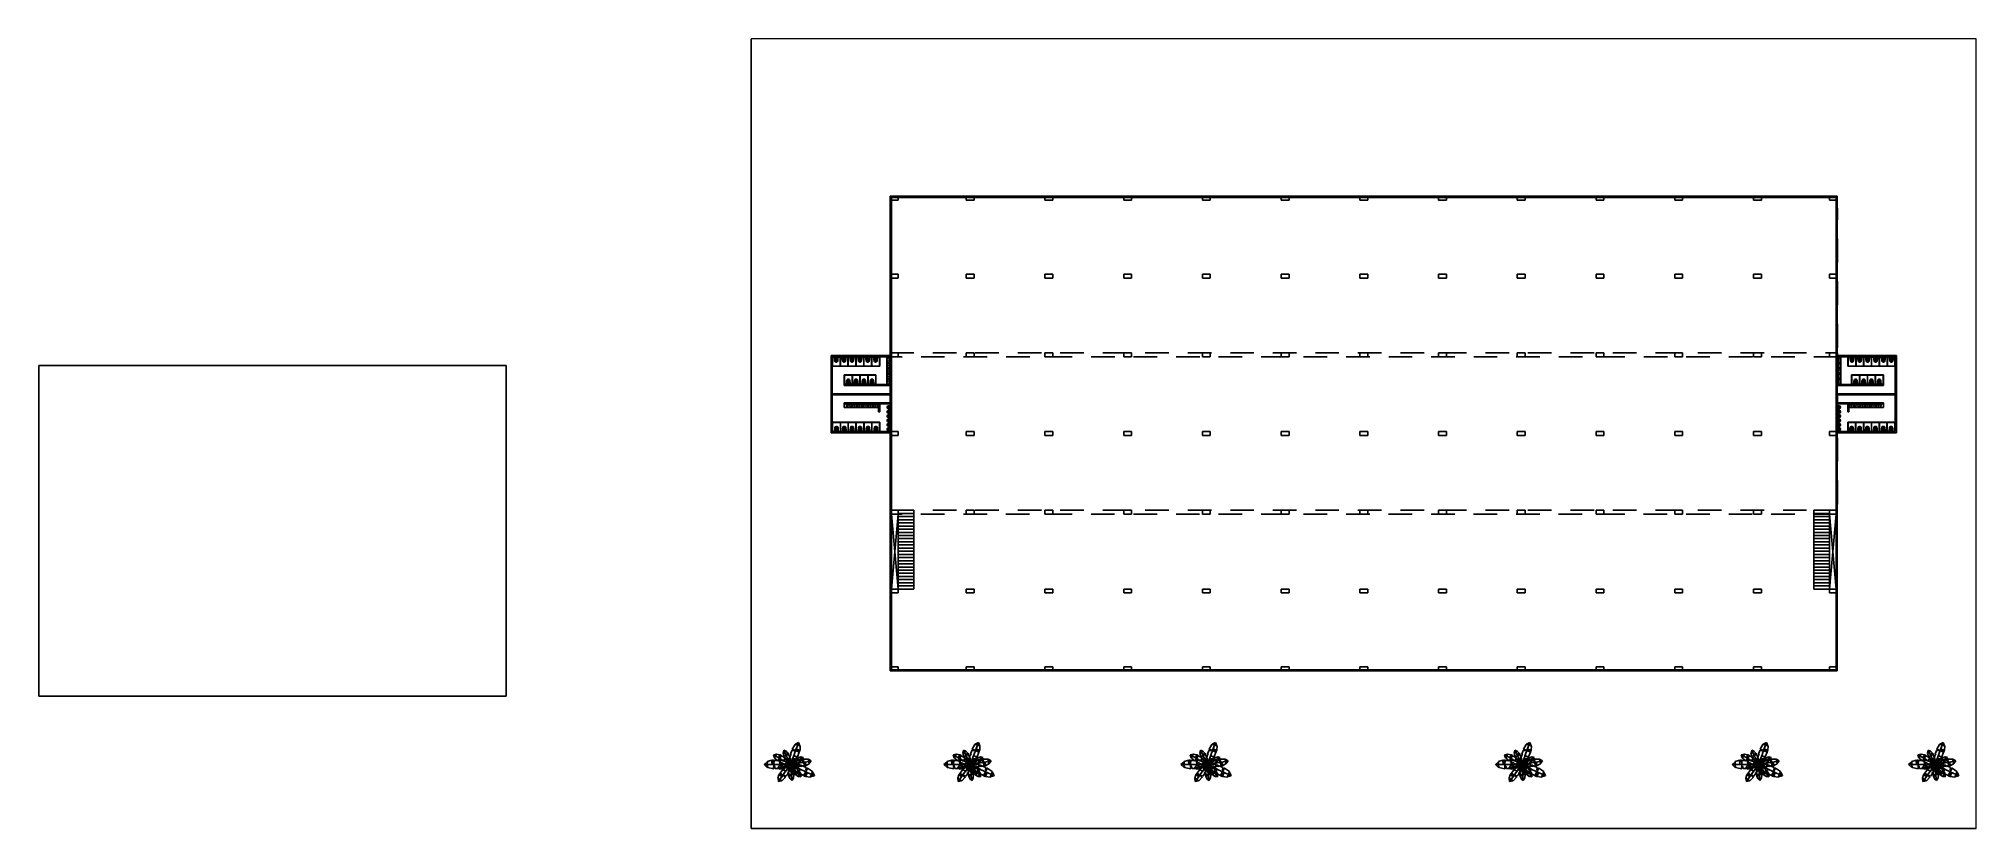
# Paper-space layout 'Layout1' of a CAD drawing. Header units: millimetres. Extents: x 53 to 176, y 115 to 166.
# The model-space entities are those that its viewports show. They can reach past a viewport. Long polylines and large blocks are cut down to what shows.
import ezdxf

# ---------------------------------------------------------------- set-up
doc = ezdxf.new("R2010")
doc.units = ezdxf.units.MM
doc.linetypes.add('JIS_02_0.7', pattern=[1.35, 0.75, -0.6])

# ---------------------------------------------------------------- blocks, each defined once
blk = doc.blocks.new('vaso_cx_acoplada_1')
at = {"linetype": 'Continuous'}
for centre in [(-0.11, -0.24), (0.12, -0.24)]:
    blk.add_circle(centre, 0.008, dxfattribs=at)
for centre, radius, start, end in [((-0.11, -0.18), 0.11, 136.5326, 180), ((1.38, -0.2), 1.6, 179.59, 196.6011), ((-0.1, -0.18), 0.11, 136.5326, 164.4946), ((0, -0.21), 0.215, 163.9784, 171.5717), ((-0.2, -0.18), 0.008, 171.5717, 263.6349), ((0, -0.21), 0.215, 171.5717, 179.2851), ((0.01, 1.7), 1.9, 263.6349, 270), ((1.38, -0.2), 1.59, 180.5244, 196.1957), ((-0.25, -0.06), 0.07, 321.8555, 326.3665), ((-0.18, -0.11), 0.01, 95.7172, 146.3665), ((0.01, -1.99), 1.9, 90, 95.7172), ((-0.16, -0.12), 0.0225, 114.5237, 139.2949), ((-0.24, -0.06), 0.07, 321.8555, 326.3665), ((-0.08, -0.63), 0.08, 196.6011, 260.4041), ((-0.07, -0.36), 0.075, 120.5583, 184.2477), ((0.85, -0.29), 1, 184.2477, 200.2598), ((-0.07, -0.62), 0.08, 196.1957, 260.8899), ((-0.06, -0.38), 0.075, 116.109, 182.0289), ((0.66, -0.36), 0.8, 182.0289, 200.9188), ((0.01, -0.49), 0.225, 90, 120.5583), ((0.01, -0.52), 0.225, 90, 116.109), ((-0.06, -0.63), 0.026, 200.2598, 262.5367), ((0.01, -0.12), 0.586, 260.8899, 270), ((0.01, -0.12), 0.6, 260.4041, 270), ((-0.06, -0.63), 0.026, 200.9188, 262.8803), ((0.01, -0.12), 0.546, 262.5367, 270), ((0.03, -0.45), 0.0677, 144.0457, 163.2777), ((0.05, -0.45), 0.0893, 163.2777, 172.1219), ((-0.04, -0.44), 0.00416, 309.4719, 346.4901), ((-0.04, -0.45), 0.00501, 140.0137, 160.5298), ((0.02, -0.46), 0.0636, 167.7779, 198.8244), ((0.02, -0.46), 0.0664, 197.8884, 217.9267), ((0.01, -0.44), 0.0515, 119.7295, 144.0457), ((0.01, -0.47), 0.0536, 217.9267, 242.0063), ((0.01, -0.42), 0.0347, 90, 119.7295), ((0.01, -0.48), 0.0398, 242.0063, 270), ((0.01, -1.99), 1.9, 84.2828, 90), ((0.01, 1.7), 1.9, 270, 276.3651), ((0.01, -0.49), 0.225, 59.4417, 90), ((0.01, -0.52), 0.225, 63.891, 90), ((0.01, -0.42), 0.0347, 60.2705, 90), ((0.01, -0.48), 0.0398, 270, 297.9937), ((0.01, -0.12), 0.546, 270, 277.4633), ((0.01, -0.12), 0.586, 270, 279.1101), ((0.01, -0.12), 0.6, 270, 279.5959), ((0, -0.44), 0.0515, 35.9543, 60.2705), ((0, -0.47), 0.0536, 297.9937, 322.0733), ((-0.02, -0.45), 0.0677, 16.7223, 35.9543), ((-0.01, -0.46), 0.0664, 322.0733, 342.1116), ((-0.04, -0.45), 0.0893, 7.8781, 16.7223), ((0.06, -0.44), 0.00416, 193.5099, 230.5281), ((0.05, -0.45), 0.00501, 19.4702, 39.9863), ((-0.01, -0.46), 0.0636, 341.1756, 12.2221), ((0.07, -0.63), 0.026, 277.1197, 339.0812), ((0.07, -0.63), 0.026, 277.4633, 339.7402), ((-0.65, -0.36), 0.8, 339.0812, 357.9711), ((0.07, -0.38), 0.075, 357.9711, 63.891), ((-0.84, -0.29), 1, 339.7402, 355.7523), ((0.09, -0.62), 0.08, 279.1101, 343.8043), ((0.09, -0.63), 0.08, 279.5959, 343.3989), ((0.08, -0.36), 0.075, 355.7523, 59.4417), ((-1.36, -0.2), 1.59, 343.8043, 359.4756), ((-1.36, -0.2), 1.6, 343.3989, 0.41), ((0.17, -0.12), 0.0225, 40.7051, 65.4763), ((0.25, -0.06), 0.07, 213.6335, 218.1445), ((0.19, -0.11), 0.01, 33.6335, 84.2828), ((0.11, -0.18), 0.11, 15.5054, 43.4674), ((0.26, -0.06), 0.07, 213.6335, 218.1445), ((0.13, -0.18), 0.11, 0, 43.4674), ((0.01, -0.21), 0.215, 8.4283, 16.0216), ((0.22, -0.18), 0.008, 276.3651, 8.4283), ((0.01, -0.21), 0.215, 0.7149, 8.4283)]:
    blk.add_arc(centre, radius, start, end, dxfattribs=at)
blk = doc.blocks.new('mictorio')
for p, q in [((-0.21, 0), (0.21, 0)), ((-0.22, -0.01), (-0.2, -0.24)), ((-0.17, -0.19), (-0.16, -0.24)), ((-0.14, -0.16), (0.14, -0.16)), ((0.17, -0.19), (0.16, -0.24)), ((0.22, -0.01), (0.2, -0.24))]:
    blk.add_line(p, q)
for centre, radius in [((-0.03, -0.2), 0.0107), ((-0.03, -0.23), 0.0107), ((0, -0.07), 0.0286), ((0, -0.07), 0.0143), ((0, -0.18), 0.0107), ((0, -0.24), 0.0107), ((0.03, -0.2), 0.0107), ((0.03, -0.23), 0.0107)]:
    blk.add_circle(centre, radius)
for centre, radius, start, end in [((-0.21, -0.01), 0.00716, 90, 184.572), ((0.21, -0.01), 0.00716, 355.428, 90), ((-0.13, -0.23), 0.0737, 108.6318, 194.8504), ((0, -0.19), 0.209, 195.6529, 344.3471), ((-0.14, -0.19), 0.0286, 90, 187.7652), ((0, -0.18), 0.174, 198.6893, 341.3107), ((0.14, -0.19), 0.0286, 352.2348, 90), ((0.13, -0.23), 0.0737, 345.1496, 71.3682)]:
    blk.add_arc(centre, radius, start, end)
blk = doc.blocks.new('lavatorio_66x45')
blk.add_lwpolyline([(-0.28, -0.03, -0.247757), (-0.23, 0), (0, 0), (0.23, 0, -0.247757), (0.28, -0.03, -0.523187), (0.13, -0.44, -0.064231), (0, -0.45, -0.064231), (-0.13, -0.44, -0.523187)], format="xyb", close=True)
for points in [[(0.12, -0.41, 0.331039), (0.3, -0.19, 0.428943), (0.22, -0.11), (0, -0.11), (-0.22, -0.11, 0.428943), (-0.3, -0.19, 0.331039), (-0.12, -0.41)], [(-0.28, -0.05, -0.019603), (-0.27, -0.04, -0.247757), (-0.23, -0.01), (0.23, -0.01, -0.247757), (0.27, -0.04, -0.019603), (0.28, -0.05, -0.064281)]]:
    blk.add_lwpolyline(points, format="xyb")
for centre, radius in [((-0.07, -0.05), 0.0234), ((0, -0.19), 0.03), ((0, -0.05), 0.0234), ((0.07, -0.05), 0.0234)]:
    blk.add_circle(centre, radius)
for start, end in [(253.4907, 270), (270, 286.5093)]:
    blk.add_arc((0, 0.05), 0.477, start, end)
blk = doc.blocks.new('3DLF-P1')
at = {"color": 84}
blk.add_line((-1, 0, 0.2), (0, 0, 0.2), dxfattribs=at)
for points in [[(-19.4, 0, -5.3), (-17.1, 2, -2), (-17.1, 0, -1.4), (-19.4, 0, -5.3)], [(-19.4, 0, -5.3), (-17.1, -2, -2), (-17.1, 0, -1.4), (-19.4, 0, -5.3)], [(-17.1, 0, -1.4), (-17, 2.2, -1.5), (-13.9, 3.2, 0.1), (-13.6, 0, 0.6)], [(-17.1, 0, -1.4), (-16.8, -2.2, -1.4), (-12.4, -3, 1), (-12.3, 0, 1.4)], [(-13.6, 0, 0.6), (-13.5, 3.2, 0.4), (-12.4, 3.2, 1), (-12.3, 0, 1.4)], [(-12.3, 0, 1.4), (-12.1, 3.1, 2.2), (-7.8, 3.1, 2.2), (-7.8, 0, 1.4)]]:
    blk.add_3dface(points, dxfattribs=at)
for points, invisible_edges in [([(-12.3, 0, 1.4), (-12.1, -1.2, 1.7), (-11.8, -1.2, 1.7), (-11.8, 0, 1.4)], 4), ([(-11.8, 0, 1.4), (-11.8, -1.2, 1.7), (-11.3, -2.9, 2.2), (-11.3, 0, 1.4)], 5), ([(-11.3, 0, 1.4), (-11.3, -2.9, 2.2), (-8.1, -2.9, 2.2), (-7.8, -1.9, 1.9)], 9), ([(-11.3, 0, 1.4), (-7.8, 0, 1.4), (-7.8, -1.9, 1.9)], 10), ([(-7.9, 0, 1.4), (-7.3, 3.2, 1.9), (-3.9, 2.2, 1.1), (-3.9, 0, 0.7)], 4), ([(-7.9, 0, 1.4), (-7.8, -2, 1.7), (-7.5, -3, 1.9), (-3.9, -2, 1)], 9), ([(-7.9, 0, 1.4), (-3.9, -2, 1), (-1.2, -0.5, 0.3), (-1, 0, 0.2)], 1), ([(-3.9, 0, 0.7), (-3.9, 2.2, 1.1), (-1.2, 0.7, 0.3)], 9), ([(-3.9, 0, 0.7), (-1.2, 0.7, 0.3), (-1, 0, 0.2)], 1)]:
    blk.add_3dface(points, dxfattribs=dict(at, invisible_edges=invisible_edges))
blk = doc.blocks.new('PALMEIRA')
at = {"color": 252}
blk.add_circle((0, 0), 0.0227, dxfattribs=at)
at = {"color": 84}
for p, xscale, yscale, zscale, rotation in [((0, 0, 1.709), 0.03375, 0.03375, 0.03375, 250), ((0, 0, 1.69), 0.028125, 0.028125, 0.028125, 329.9999999999999), ((0, 0, 1.827), 0.028125, 0.028125, 0.028125, 329.9999999999999), ((0, 0.009, 1.755), 0.03000000000000001, 0.03000000000000001, 0.03000000000000001, 55), ((0, 0, 1.939), 0.01875000000000001, 0.01875000000000001, 0.01875000000000001, 15), ((0, 0, 1.911), 0.0225, 0.0225, 0.0225, 295.1447856306789), ((0, 0, 1.912), 0.0225, 0.0225, 0.0225, 95), ((0, 0, 1.659), 0.03750000000000001, 0.03750000000000001, 0.03750000000000001, 155), ((0, 0, 1.874), 0.020625, 0.020625, 0.020625, 210), ((0, 0, 1.805), 0.03000000000000001, 0.03000000000000001, 0.03000000000000001, 190)]:
    blk.add_blockref('3DLF-P1', p, dxfattribs=dict(at, xscale=xscale, yscale=yscale, zscale=zscale, rotation=rotation))
at = {"color": 84, "xscale": 0.03750000000000001, "yscale": 0.03750000000000001, "zscale": 0.03750000000000001}
blk.add_blockref('3DLF-P1', (0, 0, 1.635), dxfattribs=at)
at = {"color": 84, "extrusion": (0.721942, -0.193444, 0.664364), "xscale": 0.009375000000000001, "yscale": 0.009375000000000001, "zscale": 0.009375000000000001, "rotation": 257.2160735877907}
blk.add_blockref('3DLF-P1', (0, 1.455, 1.293), dxfattribs=at)
at = {"color": 56}
for p, xscale, yscale, zscale, rotation in [((0, 0, 1.696), 0.0225, 0.0225, 0.0225, 130.2363583092738), ((0, 0, 1.834), 0.015, 0.015, 0.015, 113.1985905136482), ((0, 0, 1.946), 0.01125, 0.01125, 0.01125, 230.1944289077348)]:
    blk.add_blockref('3DLF-P1', p, dxfattribs=dict(at, xscale=xscale, yscale=yscale, zscale=zscale, rotation=rotation))
at = {"color": 84, "extrusion": (-0.657265, 0.176114, 0.732793), "xscale": 0.009375000000000001, "yscale": 0.009375000000000001, "zscale": 0.009375000000000001, "rotation": 254.1723377001319}
blk.add_blockref('3DLF-P1', (0.005, 1.325, 1.426), dxfattribs=at)

msp = doc.modelspace()

# ---------------------------------------------------------------- linework, layer by layer
at = {"color": 3}
for p, q in [((3149.71, 1847.7), (2994.11, 1847.7)), ((2994.11, 1847.7), (2994.11, 1827.7)), ((3011.76, 1847.7), (3132.06, 1847.7)), ((3149.71, 1827.7), (3149.71, 1847.7)), ((2994.11, 1767.4), (2994.11, 1827.7)), ((3149.71, 1767.4), (3149.71, 1827.7)), ((3149.71, 1767.4), (3149.71, 1827.7)), ((3004.25, 1797.65), (3004.25, 1807.45)), ((3011.89, 1807.45), (3004.25, 1807.45)), ((3004.25, 1807.25), (3004.25, 1806.85)), ((3004.25, 1806.95), (3004.25, 1797.65)), ((3004.4, 1797.8), (3004.4, 1807.45)), ((3004.4, 1807.3), (3005.4, 1807.3)), ((3004.4, 1806.1), (3004.4, 1807.3)), ((3011.89, 1807.3), (3004.4, 1807.3)), ((3004.43, 1807.3), (3004.43, 1806.1)), ((3004.43, 1807.27), (3010.42, 1807.27)), ((3005.39, 1807.3), (3005.39, 1806.1)), ((3005.4, 1807.3), (3005.4, 1806.1)), ((3005.4, 1807.3), (3006.4, 1807.3)), ((3005.42, 1807.3), (3005.42, 1806.1)), ((3006.39, 1807.3), (3006.39, 1806.1)), ((3006.4, 1807.3), (3006.4, 1806.1)), ((3006.4, 1807.3), (3007.4, 1807.3)), ((3006.4, 1807.3), (3006.4, 1806.1)), ((3006.42, 1807.3), (3006.42, 1806.1)), ((3007.39, 1807.3), (3007.39, 1806.1)), ((3007.4, 1807.3), (3007.4, 1806.1)), ((3007.4, 1807.3), (3008.4, 1807.3)), ((3007.4, 1807.3), (3007.4, 1806.1)), ((3007.42, 1807.3), (3007.42, 1806.1)), ((3008.39, 1807.3), (3008.39, 1806.1)), ((3008.4, 1807.3), (3008.4, 1806.1)), ((3008.4, 1807.3), (3009.4, 1807.3)), ((3008.4, 1807.3), (3008.4, 1806.1)), ((3008.42, 1807.3), (3008.42, 1806.1)), ((3009.37, 1807.3), (3009.37, 1806.1)), ((3009.4, 1807.3), (3009.4, 1806.1)), ((3009.4, 1807.3), (3010.4, 1807.3)), ((3010.39, 1807.3), (3010.39, 1806.1)), ((3010.4, 1807.3), (3010.4, 1806.1)), ((3010.4, 1807.3), (3010.4, 1806.1)), ((3010.42, 1807.3), (3010.42, 1806.1)), ((3011.76, 1797.8), (3011.76, 1807.45)), ((3011.91, 1802.47), (3011.91, 1807.15)), ((3011.91, 1802.47), (3011.91, 1807.15)), ((3131.92, 1807.45), (3139.56, 1807.45)), ((3131.92, 1807.3), (3139.41, 1807.3)), ((3132.06, 1797.8), (3132.06, 1807.45)), ((3132.06, 1802.47), (3132.06, 1807.15)), ((3132.07, 1807.45), (3132.07, 1807.3)), ((3133.39, 1807.3), (3133.39, 1806.1)), ((3139.38, 1807.27), (3133.39, 1807.27)), ((3134.41, 1807.3), (3133.41, 1807.3)), ((3133.41, 1807.3), (3133.41, 1806.1)), ((3133.41, 1807.3), (3133.41, 1806.1)), ((3133.42, 1807.3), (3133.42, 1806.1)), ((3135.41, 1807.3), (3134.41, 1807.3)), ((3134.41, 1807.3), (3134.41, 1806.1)), ((3134.44, 1807.3), (3134.44, 1806.1)), ((3135.39, 1807.3), (3135.39, 1806.1)), ((3136.41, 1807.3), (3135.41, 1807.3)), ((3135.41, 1807.3), (3135.41, 1806.1)), ((3135.41, 1807.3), (3135.41, 1806.1)), ((3135.42, 1807.3), (3135.42, 1806.1)), ((3136.39, 1807.3), (3136.39, 1806.1)), ((3137.41, 1807.3), (3136.41, 1807.3)), ((3136.41, 1807.3), (3136.41, 1806.1)), ((3136.41, 1807.3), (3136.41, 1806.1)), ((3136.42, 1807.3), (3136.42, 1806.1)), ((3137.39, 1807.3), (3137.39, 1806.1)), ((3138.41, 1807.3), (3137.41, 1807.3)), ((3137.41, 1807.3), (3137.41, 1806.1)), ((3137.41, 1807.3), (3137.41, 1806.1)), ((3137.42, 1807.3), (3137.42, 1806.1)), ((3138.39, 1807.3), (3138.39, 1806.1)), ((3138.41, 1807.3), (3138.41, 1806.1)), ((3139.41, 1807.3), (3138.41, 1807.3)), ((3138.42, 1807.3), (3138.42, 1806.1)), ((3139.38, 1807.3), (3139.38, 1806.1)), ((3139.41, 1797.8), (3139.41, 1807.45)), ((3139.41, 1806.1), (3139.41, 1807.3)), ((3139.56, 1797.65), (3139.56, 1807.45)), ((3139.56, 1807.25), (3139.56, 1806.85)), ((3139.56, 1806.95), (3139.56, 1797.65)), ((3010.42, 1806.13), (3004.4, 1806.13)), ((3005.4, 1806.1), (3004.4, 1806.1)), ((3006.4, 1806.1), (3005.4, 1806.1)), ((3005.91, 1803.8), (3005.91, 1805)), ((3005.91, 1805), (3005.92, 1805)), ((3009.94, 1805), (3005.91, 1805)), ((3005.91, 1805), (3005.91, 1803.8)), ((3005.91, 1804.97), (3009.94, 1804.97)), ((3005.92, 1803.8), (3005.92, 1805)), ((3005.92, 1805), (3006.92, 1805)), ((3005.92, 1803.8), (3005.92, 1805)), ((3005.94, 1803.8), (3005.94, 1805)), ((3007.4, 1806.1), (3006.4, 1806.1)), ((3006.92, 1803.8), (3006.92, 1805)), ((3006.92, 1805), (3007.92, 1805)), ((3006.92, 1805), (3006.92, 1804.97)), ((3006.95, 1803.8), (3006.95, 1805)), ((3008.4, 1806.1), (3007.4, 1806.1)), ((3007.91, 1803.8), (3007.91, 1805)), ((3007.92, 1803.8), (3007.92, 1805)), ((3007.92, 1805), (3008.92, 1805)), ((3007.92, 1803.8), (3007.92, 1805)), ((3007.94, 1803.8), (3007.94, 1805)), ((3009.4, 1806.1), (3008.4, 1806.1)), ((3008.91, 1803.8), (3008.91, 1805)), ((3008.92, 1803.8), (3008.92, 1805)), ((3008.92, 1805), (3009.92, 1805)), ((3008.92, 1803.8), (3008.92, 1805)), ((3008.94, 1803.8), (3008.94, 1805)), ((3009.4, 1806.1), (3009.4, 1806.13)), ((3010.4, 1806.1), (3009.4, 1806.1)), ((3009.91, 1803.8), (3009.91, 1805)), ((3009.92, 1803.8), (3009.92, 1805)), ((3009.92, 1803.8), (3009.92, 1805)), ((3009.94, 1803.8), (3009.94, 1805)), ((3010.42, 1806.1), (3010.4, 1806.1)), ((3133.39, 1806.13), (3139.41, 1806.13)), ((3133.39, 1806.1), (3133.41, 1806.1)), ((3133.41, 1806.1), (3134.41, 1806.1)), ((3133.88, 1803.8), (3133.88, 1805)), ((3133.88, 1805), (3137.91, 1805)), ((3137.91, 1804.97), (3133.88, 1804.97)), ((3133.89, 1803.8), (3133.89, 1805)), ((3134.89, 1805), (3133.89, 1805)), ((3133.89, 1803.8), (3133.89, 1805)), ((3133.91, 1803.8), (3133.91, 1805)), ((3134.41, 1806.1), (3134.41, 1806.13)), ((3134.41, 1806.1), (3135.41, 1806.1)), ((3134.88, 1803.8), (3134.88, 1805)), ((3134.89, 1803.8), (3134.89, 1805)), ((3135.89, 1805), (3134.89, 1805)), ((3134.89, 1803.8), (3134.89, 1805)), ((3134.91, 1803.8), (3134.91, 1805)), ((3135.41, 1806.1), (3136.41, 1806.1)), ((3135.88, 1803.8), (3135.88, 1805)), ((3135.89, 1803.8), (3135.89, 1805)), ((3136.89, 1805), (3135.89, 1805)), ((3135.89, 1803.8), (3135.89, 1805)), ((3135.91, 1803.8), (3135.91, 1805)), ((3136.41, 1806.1), (3137.41, 1806.1)), ((3136.86, 1803.8), (3136.86, 1805)), ((3136.89, 1803.8), (3136.89, 1805)), ((3137.89, 1805), (3136.89, 1805)), ((3136.89, 1805), (3136.89, 1804.97)), ((3137.41, 1806.1), (3138.41, 1806.1)), ((3137.88, 1803.8), (3137.88, 1805)), ((3137.89, 1803.8), (3137.89, 1805)), ((3137.89, 1803.8), (3137.89, 1805)), ((3137.91, 1805), (3137.89, 1805)), ((3137.91, 1803.8), (3137.91, 1805)), ((3137.91, 1805), (3137.91, 1803.8)), ((3138.41, 1806.1), (3139.41, 1806.1)), ((3004.4, 1802.47), (3004.4, 1802.62)), ((3004.4, 1802.62), (3011.91, 1802.62)), ((3011.91, 1802.47), (3004.4, 1802.47)), ((3009.94, 1803.83), (3005.91, 1803.83)), ((3005.91, 1803.65), (3005.91, 1803.8)), ((3005.91, 1803.8), (3011.91, 1803.8)), ((3005.92, 1803.8), (3005.91, 1803.8)), ((3011.91, 1803.65), (3005.91, 1803.65)), ((3006.92, 1803.8), (3005.92, 1803.8)), ((3007.92, 1803.8), (3006.92, 1803.8)), ((3006.92, 1803.8), (3006.95, 1803.8)), ((3008.92, 1803.8), (3007.92, 1803.8)), ((3009.92, 1803.8), (3008.92, 1803.8)), ((3010.92, 1803.8), (3009.92, 1803.8)), ((3010.92, 1803.8), (3010.91, 1803.8)), ((3011.91, 1803.8), (3010.92, 1803.8)), ((3010.92, 1803.8), (3010.94, 1803.8)), ((3011.91, 1803.8), (3011.91, 1803.8)), ((3011.91, 1803.8), (3011.91, 1803.8)), ((3011.91, 1802.65), (3011.91, 1803.65)), ((3011.91, 1802.65), (3011.91, 1803.65)), ((3011.91, 1802.62), (3011.91, 1802.47)), ((3011.91, 1802.62), (3011.91, 1802.47)), ((3011.91, 1797.8), (3011.91, 1802.47)), ((3011.91, 1802.47), (3011.91, 1801.47)), ((3011.91, 1797.8), (3011.91, 1802.47)), ((3011.91, 1802.47), (3011.91, 1801.47)), ((3137.91, 1803.8), (3131.91, 1803.8)), ((3131.91, 1803.8), (3132.89, 1803.8)), ((3131.91, 1803.65), (3137.91, 1803.65)), ((3139.41, 1802.62), (3131.91, 1802.62)), ((3131.91, 1802.47), (3139.41, 1802.47)), ((3132.06, 1803.8), (3132.06, 1803.8)), ((3132.06, 1802.65), (3132.06, 1803.65)), ((3132.06, 1802.62), (3132.06, 1802.47)), ((3132.06, 1797.8), (3132.06, 1802.47)), ((3132.06, 1802.47), (3132.06, 1801.47)), ((3132.89, 1803.8), (3132.88, 1803.8)), ((3132.89, 1803.8), (3133.89, 1803.8)), ((3132.89, 1803.8), (3132.91, 1803.8)), ((3133.88, 1803.83), (3137.91, 1803.83)), ((3133.89, 1803.8), (3134.89, 1803.8)), ((3134.89, 1803.8), (3135.89, 1803.8)), ((3135.89, 1803.8), (3136.89, 1803.8)), ((3136.89, 1803.8), (3136.86, 1803.8)), ((3136.89, 1803.8), (3137.89, 1803.8)), ((3137.89, 1803.8), (3137.91, 1803.8)), ((3137.91, 1803.65), (3137.91, 1803.8)), ((3139.41, 1802.47), (3139.41, 1802.62)), ((3011.91, 1801.47), (3005.91, 1801.47)), ((3005.91, 1801.47), (3005.91, 1801.32)), ((3005.91, 1801.32), (3011.91, 1801.32)), ((3010.27, 1800.32), (3010.27, 1801.32)), ((3010.42, 1800.32), (3010.27, 1800.32)), ((3010.42, 1801.32), (3010.42, 1800.32)), ((3131.91, 1801.47), (3137.91, 1801.47)), ((3137.91, 1801.32), (3131.91, 1801.32)), ((3133.39, 1801.32), (3133.39, 1800.32)), ((3133.39, 1800.32), (3133.54, 1800.32)), ((3133.54, 1800.32), (3133.54, 1801.32)), ((3137.91, 1801.47), (3137.91, 1801.32)), ((3004.25, 1797.65), (3011.91, 1797.65)), ((3004.25, 1797.65), (3009.4, 1797.65)), ((3004.4, 1797.8), (3004.4, 1799)), ((3004.4, 1799), (3004.42, 1799)), ((3004.4, 1798.97), (3010.42, 1798.97)), ((3010.39, 1797.83), (3004.4, 1797.83)), ((3011.91, 1797.8), (3004.4, 1797.8)), ((3004.42, 1797.8), (3004.4, 1797.8)), ((3004.42, 1797.8), (3004.42, 1799)), ((3004.42, 1799), (3005.42, 1799)), ((3004.42, 1797.8), (3004.42, 1799)), ((3005.42, 1797.8), (3004.42, 1797.8)), ((3004.43, 1797.8), (3004.43, 1799)), ((3005.42, 1797.8), (3005.42, 1799)), ((3005.42, 1799), (3006.42, 1799)), ((3005.42, 1799), (3005.42, 1798.97)), ((3006.42, 1797.8), (3005.42, 1797.8)), ((3005.42, 1797.8), (3005.45, 1797.8)), ((3005.45, 1797.8), (3005.45, 1799)), ((3006.4, 1797.8), (3006.4, 1799)), ((3006.42, 1797.8), (3006.42, 1799)), ((3006.42, 1799), (3007.42, 1799)), ((3006.42, 1797.8), (3006.42, 1799)), ((3007.42, 1797.8), (3006.42, 1797.8)), ((3006.43, 1797.8), (3006.43, 1799)), ((3007.4, 1797.8), (3007.4, 1799)), ((3007.42, 1797.8), (3007.42, 1799)), ((3007.42, 1799), (3008.42, 1799)), ((3007.42, 1797.8), (3007.42, 1799)), ((3008.42, 1797.8), (3007.42, 1797.8)), ((3007.43, 1797.8), (3007.43, 1799)), ((3008.4, 1797.8), (3008.4, 1799)), ((3008.42, 1797.8), (3008.42, 1799)), ((3008.42, 1799), (3009.42, 1799)), ((3008.42, 1797.8), (3008.42, 1799)), ((3009.42, 1797.8), (3008.42, 1797.8)), ((3008.43, 1797.8), (3008.43, 1799)), ((3009.4, 1797.8), (3009.4, 1799)), ((3009.42, 1797.8), (3009.4, 1797.8)), ((3009.42, 1797.8), (3009.42, 1799)), ((3009.42, 1799), (3010.42, 1799)), ((3010.42, 1797.8), (3009.42, 1797.8)), ((3010.42, 1797.8), (3009.42, 1797.8)), ((3009.42, 1797.8), (3009.43, 1797.8)), ((3009.43, 1797.8), (3009.43, 1799)), ((3010.39, 1797.8), (3010.39, 1799)), ((3010.42, 1797.8), (3010.39, 1797.8)), ((3010.42, 1799), (3010.42, 1797.8)), ((3011.91, 1797.8), (3011.91, 1797.65)), ((3131.91, 1797.8), (3139.41, 1797.8)), ((3131.91, 1797.8), (3132.06, 1797.8)), ((3139.56, 1797.65), (3131.91, 1797.65)), ((3132.06, 1797.8), (3132.06, 1797.65)), ((3134.39, 1799), (3133.39, 1799)), ((3133.39, 1799), (3133.39, 1797.8)), ((3139.41, 1798.97), (3133.39, 1798.97)), ((3133.39, 1797.8), (3134.39, 1797.8)), ((3133.39, 1797.8), (3134.39, 1797.8)), ((3133.39, 1797.8), (3133.42, 1797.8)), ((3133.42, 1797.8), (3133.42, 1799)), ((3133.42, 1797.83), (3139.41, 1797.83)), ((3134.38, 1797.8), (3134.38, 1799)), ((3134.39, 1797.8), (3134.38, 1797.8)), ((3134.39, 1797.8), (3134.39, 1799)), ((3135.39, 1799), (3134.39, 1799)), ((3134.39, 1797.8), (3135.39, 1797.8)), ((3134.39, 1797.8), (3134.41, 1797.8)), ((3134.41, 1797.8), (3134.41, 1799)), ((3139.56, 1797.65), (3134.41, 1797.65)), ((3135.38, 1797.8), (3135.38, 1799)), ((3135.39, 1797.8), (3135.39, 1799)), ((3136.39, 1799), (3135.39, 1799)), ((3135.39, 1797.8), (3135.39, 1799)), ((3135.39, 1797.8), (3136.39, 1797.8)), ((3135.41, 1797.8), (3135.41, 1799)), ((3136.38, 1797.8), (3136.38, 1799)), ((3136.39, 1797.8), (3136.39, 1799)), ((3137.39, 1799), (3136.39, 1799)), ((3136.39, 1797.8), (3136.39, 1799)), ((3136.39, 1797.8), (3137.39, 1797.8)), ((3136.41, 1797.8), (3136.41, 1799)), ((3137.38, 1797.8), (3137.38, 1799)), ((3137.39, 1797.8), (3137.39, 1799)), ((3138.39, 1799), (3137.39, 1799)), ((3137.39, 1797.8), (3137.39, 1799)), ((3137.39, 1797.8), (3138.39, 1797.8)), ((3137.41, 1797.8), (3137.41, 1799)), ((3138.36, 1797.8), (3138.36, 1799)), ((3138.39, 1797.8), (3138.36, 1797.8)), ((3138.39, 1797.8), (3138.39, 1799)), ((3139.39, 1799), (3138.39, 1799)), ((3138.39, 1799), (3138.39, 1798.97)), ((3138.39, 1797.8), (3139.39, 1797.8)), ((3139.38, 1797.8), (3139.38, 1799)), ((3139.39, 1797.8), (3139.39, 1799)), ((3139.39, 1797.8), (3139.39, 1799)), ((3139.41, 1799), (3139.39, 1799)), ((3139.39, 1797.8), (3139.41, 1797.8)), ((3139.41, 1797.8), (3139.41, 1799)), ((2994.11, 1767.4), (2994.11, 1747.4)), ((3149.71, 1747.4), (3149.71, 1767.4)), ((2994.11, 1747.4), (3011.76, 1747.4)), ((3011.76, 1747.4), (3132.06, 1747.4)), ((3011.76, 1747.4), (3149.71, 1747.4))]:
    msp.add_line(p, q, dxfattribs=at)
for p, q in [((3012.75, 1827.7), (3011.75, 1827.7)), ((3011.75, 1827.7), (3011.75, 1827.2)), ((3011.75, 1827.2), (3012.75, 1827.2)), ((3132.06, 1827.7), (3011.76, 1827.7)), ((3011.76, 1827.7), (3011.76, 1767.4)), ((3011.76, 1817.55), (3011.76, 1827.55)), ((3011.76, 1827.55), (3011.91, 1827.55)), ((3011.91, 1827), (3011.76, 1827)), ((3011.76, 1827), (3011.83, 1827)), ((3011.91, 1827), (3011.76, 1827)), ((3011.83, 1827), (3011.83, 1818)), ((3011.91, 1827.55), (3011.91, 1827.7)), ((3131.91, 1827.55), (3011.91, 1827.55)), ((3011.91, 1827.55), (3011.91, 1767.55)), ((3011.91, 1827.55), (3021.91, 1827.55)), ((3011.91, 1827.2), (3011.91, 1827)), ((3012.75, 1827.2), (3012.75, 1827.7)), ((3022.41, 1827.7), (3021.41, 1827.7)), ((3021.41, 1827.7), (3021.41, 1827.2)), ((3021.41, 1827.2), (3022.41, 1827.2)), ((3021.91, 1827.55), (3021.91, 1827.7)), ((3021.91, 1827.7), (3031.91, 1827.7)), ((3022.41, 1827.2), (3022.41, 1827.7)), ((3032.41, 1827.7), (3031.41, 1827.7)), ((3031.41, 1827.7), (3031.41, 1827.2)), ((3031.41, 1827.2), (3032.41, 1827.2)), ((3031.91, 1827.7), (3031.91, 1827.55)), ((3031.91, 1827.55), (3041.91, 1827.55)), ((3032.41, 1827.2), (3032.41, 1827.7)), ((3042.41, 1827.7), (3041.41, 1827.7)), ((3041.41, 1827.7), (3041.41, 1827.2)), ((3041.41, 1827.2), (3042.41, 1827.2)), ((3041.91, 1827.55), (3041.91, 1827.7)), ((3041.91, 1827.7), (3051.91, 1827.7)), ((3042.41, 1827.2), (3042.41, 1827.7)), ((3052.41, 1827.7), (3051.41, 1827.7)), ((3051.41, 1827.7), (3051.41, 1827.2)), ((3051.41, 1827.2), (3052.41, 1827.2)), ((3051.91, 1827.7), (3051.91, 1827.55)), ((3051.91, 1827.55), (3061.91, 1827.55)), ((3052.41, 1827.2), (3052.41, 1827.7)), ((3062.41, 1827.7), (3061.41, 1827.7)), ((3061.41, 1827.7), (3061.41, 1827.2)), ((3061.41, 1827.2), (3062.41, 1827.2)), ((3061.91, 1827.55), (3061.91, 1827.7)), ((3061.91, 1827.7), (3071.91, 1827.7)), ((3062.41, 1827.2), (3062.41, 1827.7)), ((3072.41, 1827.7), (3071.41, 1827.7)), ((3071.41, 1827.7), (3071.41, 1827.2)), ((3071.41, 1827.2), (3072.41, 1827.2)), ((3071.91, 1827.7), (3071.91, 1827.55)), ((3071.91, 1827.55), (3081.91, 1827.55)), ((3072.41, 1827.2), (3072.41, 1827.7)), ((3082.41, 1827.7), (3081.41, 1827.7)), ((3081.41, 1827.7), (3081.41, 1827.2)), ((3081.41, 1827.2), (3082.41, 1827.2)), ((3081.91, 1827.55), (3081.91, 1827.7)), ((3081.91, 1827.7), (3091.91, 1827.7)), ((3082.41, 1827.2), (3082.41, 1827.7)), ((3092.41, 1827.7), (3091.41, 1827.7)), ((3091.41, 1827.7), (3091.41, 1827.2)), ((3091.41, 1827.2), (3092.41, 1827.2)), ((3091.91, 1827.7), (3091.91, 1827.55)), ((3091.91, 1827.55), (3101.91, 1827.55)), ((3092.41, 1827.2), (3092.41, 1827.7)), ((3102.41, 1827.7), (3101.41, 1827.7)), ((3101.41, 1827.7), (3101.41, 1827.2)), ((3101.41, 1827.2), (3102.41, 1827.2)), ((3101.91, 1827.55), (3101.91, 1827.7)), ((3101.91, 1827.7), (3111.91, 1827.7)), ((3102.41, 1827.2), (3102.41, 1827.7)), ((3112.41, 1827.7), (3111.41, 1827.7)), ((3111.41, 1827.7), (3111.41, 1827.2)), ((3111.41, 1827.2), (3112.41, 1827.2)), ((3111.91, 1827.7), (3111.91, 1827.55)), ((3111.91, 1827.55), (3121.91, 1827.55)), ((3112.41, 1827.2), (3112.41, 1827.7)), ((3122.41, 1827.7), (3121.41, 1827.7)), ((3121.41, 1827.7), (3121.41, 1827.2)), ((3121.41, 1827.2), (3122.41, 1827.2)), ((3121.91, 1827.55), (3121.91, 1827.7)), ((3121.91, 1827.7), (3131.91, 1827.7)), ((3122.41, 1827.2), (3122.41, 1827.7)), ((3132.06, 1827.7), (3131.06, 1827.7)), ((3131.06, 1827.7), (3131.06, 1827.2)), ((3131.06, 1827.2), (3132.06, 1827.2)), ((3131.91, 1827.7), (3131.91, 1827.55)), ((3131.91, 1767.55), (3131.91, 1827.55)), ((3131.91, 1827.55), (3132.06, 1827.55)), ((3131.91, 1827.2), (3131.98, 1827.2)), ((3132.06, 1827), (3131.91, 1827)), ((3131.91, 1827), (3131.91, 1818)), ((3131.98, 1827), (3131.98, 1818)), ((3132.06, 1767.4), (3132.06, 1827.7)), ((3132.06, 1827.2), (3132.06, 1827.7)), ((3132.06, 1827.7), (3132.06, 1827.7)), ((3132.06, 1827.55), (3132.06, 1817.55)), ((3132.06, 1817.55), (3132.06, 1827.55)), ((3132.06, 1827.55), (3132.06, 1817.55)), ((3132.06, 1827.55), (3132.06, 1827.55)), ((3132.06, 1827.2), (3132.06, 1827)), ((3011.76, 1818), (3011.91, 1818)), ((3012.76, 1817.8), (3011.76, 1817.8)), ((3011.76, 1817.8), (3011.76, 1817.3)), ((3011.91, 1817.55), (3011.76, 1817.55)), ((3011.76, 1817.3), (3012.76, 1817.3)), ((3011.76, 1817.05), (3011.91, 1817.05)), ((3011.83, 1817.05), (3011.83, 1808.05)), ((3011.91, 1807.55), (3011.91, 1817.55)), ((3012.76, 1817.3), (3012.76, 1817.8)), ((3022.41, 1817.8), (3021.41, 1817.8)), ((3021.41, 1817.8), (3021.41, 1817.3)), ((3021.41, 1817.3), (3022.41, 1817.3)), ((3022.41, 1817.3), (3022.41, 1817.8)), ((3032.41, 1817.8), (3031.41, 1817.8)), ((3031.41, 1817.8), (3031.41, 1817.3)), ((3031.41, 1817.3), (3032.41, 1817.3)), ((3032.41, 1817.3), (3032.41, 1817.8)), ((3042.41, 1817.8), (3041.41, 1817.8)), ((3041.41, 1817.8), (3041.41, 1817.3)), ((3041.41, 1817.3), (3042.41, 1817.3)), ((3042.41, 1817.3), (3042.41, 1817.8)), ((3052.41, 1817.8), (3051.41, 1817.8)), ((3051.41, 1817.8), (3051.41, 1817.3)), ((3051.41, 1817.3), (3052.41, 1817.3)), ((3052.41, 1817.3), (3052.41, 1817.8)), ((3062.41, 1817.8), (3061.41, 1817.8)), ((3061.41, 1817.8), (3061.41, 1817.3)), ((3061.41, 1817.3), (3062.41, 1817.3)), ((3062.41, 1817.3), (3062.41, 1817.8)), ((3072.41, 1817.8), (3071.41, 1817.8)), ((3071.41, 1817.8), (3071.41, 1817.3)), ((3071.41, 1817.3), (3072.41, 1817.3)), ((3072.41, 1817.3), (3072.41, 1817.8)), ((3082.41, 1817.8), (3081.41, 1817.8)), ((3081.41, 1817.8), (3081.41, 1817.3)), ((3081.41, 1817.3), (3082.41, 1817.3)), ((3082.41, 1817.3), (3082.41, 1817.8)), ((3092.41, 1817.8), (3091.41, 1817.8)), ((3091.41, 1817.8), (3091.41, 1817.3)), ((3091.41, 1817.3), (3092.41, 1817.3)), ((3092.41, 1817.3), (3092.41, 1817.8)), ((3102.41, 1817.8), (3101.41, 1817.8)), ((3101.41, 1817.8), (3101.41, 1817.3)), ((3101.41, 1817.3), (3102.41, 1817.3)), ((3102.41, 1817.3), (3102.41, 1817.8)), ((3112.41, 1817.8), (3111.41, 1817.8)), ((3111.41, 1817.8), (3111.41, 1817.3)), ((3111.41, 1817.3), (3112.41, 1817.3)), ((3112.41, 1817.3), (3112.41, 1817.8)), ((3122.41, 1817.8), (3121.41, 1817.8)), ((3121.41, 1817.8), (3121.41, 1817.3)), ((3121.41, 1817.3), (3122.41, 1817.3)), ((3122.41, 1817.3), (3122.41, 1817.8)), ((3132.06, 1817.8), (3131.06, 1817.8)), ((3131.06, 1817.8), (3131.06, 1817.3)), ((3131.06, 1817.3), (3132.06, 1817.3)), ((3131.91, 1818), (3132.06, 1818)), ((3131.91, 1817.8), (3132.06, 1817.8)), ((3132.06, 1817.55), (3131.91, 1817.55)), ((3131.91, 1817.55), (3131.91, 1807.55)), ((3131.91, 1817.3), (3131.91, 1817.05)), ((3131.91, 1817.3), (3132.06, 1817.3)), ((3131.91, 1817.05), (3132.06, 1817.05)), ((3131.98, 1817.8), (3131.98, 1817.3)), ((3131.98, 1817.05), (3131.98, 1808.05)), ((3132.06, 1817.3), (3132.06, 1817.8)), ((3132.06, 1817.05), (3132.06, 1808.05)), ((3004.25, 1806.85), (3004.25, 1806.45)), ((3010.91, 1807.3), (3011.91, 1807.3)), ((3011.91, 1808.05), (3011.76, 1808.05)), ((3012.76, 1807.8), (3011.76, 1807.8)), ((3011.76, 1807.8), (3011.76, 1807.3)), ((3011.76, 1797.55), (3011.76, 1807.55)), ((3011.76, 1807.55), (3011.91, 1807.55)), ((3011.76, 1807.3), (3012.76, 1807.3)), ((3011.76, 1807.3), (3011.91, 1807.3)), ((3011.76, 1807.05), (3011.91, 1807.05)), ((3011.76, 1807.05), (3011.91, 1807.05)), ((3011.83, 1807.05), (3011.83, 1798.05)), ((3011.9, 1807.3), (3011.9, 1807.8)), ((3011.91, 1807.3), (3011.91, 1807.8)), ((3011.91, 1807.65), (3011.91, 1807.15)), ((3011.91, 1807.65), (3011.91, 1807.15)), ((3011.91, 1807.65), (3011.91, 1807.15)), ((3011.91, 1807.65), (3011.91, 1807.15)), ((3011.91, 1807.05), (3011.91, 1798.05)), ((3011.91, 1807.05), (3011.91, 1798.05)), ((3012.76, 1807.3), (3012.76, 1807.8)), ((3022.41, 1807.8), (3021.41, 1807.8)), ((3021.41, 1807.8), (3021.41, 1807.3)), ((3021.41, 1807.3), (3022.41, 1807.3)), ((3022.41, 1807.3), (3022.41, 1807.8)), ((3032.41, 1807.8), (3031.41, 1807.8)), ((3031.41, 1807.8), (3031.41, 1807.3)), ((3031.41, 1807.3), (3032.41, 1807.3)), ((3032.41, 1807.3), (3032.41, 1807.8)), ((3042.41, 1807.8), (3041.41, 1807.8)), ((3041.41, 1807.8), (3041.41, 1807.3)), ((3041.41, 1807.3), (3042.41, 1807.3)), ((3042.41, 1807.3), (3042.41, 1807.8)), ((3052.41, 1807.8), (3051.41, 1807.8)), ((3051.41, 1807.8), (3051.41, 1807.3)), ((3051.41, 1807.3), (3052.41, 1807.3)), ((3052.41, 1807.3), (3052.41, 1807.8)), ((3062.41, 1807.8), (3061.41, 1807.8)), ((3061.41, 1807.8), (3061.41, 1807.3)), ((3061.41, 1807.3), (3062.41, 1807.3)), ((3062.41, 1807.3), (3062.41, 1807.8)), ((3072.41, 1807.8), (3071.41, 1807.8)), ((3071.41, 1807.8), (3071.41, 1807.3)), ((3071.41, 1807.3), (3072.41, 1807.3)), ((3072.41, 1807.3), (3072.41, 1807.8)), ((3082.41, 1807.8), (3081.41, 1807.8)), ((3081.41, 1807.8), (3081.41, 1807.3)), ((3081.41, 1807.3), (3082.41, 1807.3)), ((3082.41, 1807.3), (3082.41, 1807.8)), ((3092.41, 1807.8), (3091.41, 1807.8)), ((3091.41, 1807.8), (3091.41, 1807.3)), ((3091.41, 1807.3), (3092.41, 1807.3)), ((3092.41, 1807.3), (3092.41, 1807.8)), ((3102.41, 1807.8), (3101.41, 1807.8)), ((3101.41, 1807.8), (3101.41, 1807.3)), ((3101.41, 1807.3), (3102.41, 1807.3)), ((3102.41, 1807.3), (3102.41, 1807.8)), ((3112.41, 1807.8), (3111.41, 1807.8)), ((3111.41, 1807.8), (3111.41, 1807.3)), ((3111.41, 1807.3), (3112.41, 1807.3)), ((3112.41, 1807.3), (3112.41, 1807.8)), ((3122.41, 1807.8), (3121.41, 1807.8)), ((3121.41, 1807.8), (3121.41, 1807.3)), ((3121.41, 1807.3), (3122.41, 1807.3)), ((3122.41, 1807.3), (3122.41, 1807.8)), ((3132.06, 1807.8), (3131.06, 1807.8)), ((3131.06, 1807.8), (3131.06, 1807.3)), ((3131.06, 1807.3), (3132.06, 1807.3)), ((3132.06, 1808.05), (3131.91, 1808.05)), ((3131.91, 1808.05), (3131.91, 1807.8)), ((3131.91, 1807.8), (3132.06, 1807.8)), ((3131.91, 1807.55), (3132.06, 1807.55)), ((3131.91, 1807.3), (3131.91, 1807.05)), ((3131.91, 1807.3), (3132.06, 1807.3)), ((3131.91, 1807.05), (3132.06, 1807.05)), ((3131.98, 1807.8), (3131.98, 1807.3)), ((3131.98, 1807.05), (3131.98, 1798.05)), ((3132.06, 1807.3), (3132.06, 1807.8)), ((3132.06, 1807.65), (3132.06, 1807.15)), ((3132.06, 1807.65), (3132.06, 1807.15)), ((3132.06, 1807.55), (3132.06, 1797.55)), ((3132.06, 1807.05), (3132.06, 1798.05)), ((3139.56, 1806.85), (3139.56, 1806.45)), ((3004.25, 1806.05), (3004.25, 1805.65)), ((3004.25, 1805.25), (3004.25, 1804.85)), ((3004.25, 1804.45), (3004.25, 1804.05)), ((3139.56, 1806.05), (3139.56, 1805.65)), ((3139.56, 1805.25), (3139.56, 1804.85)), ((3139.56, 1804.45), (3139.56, 1804.05)), ((3004.25, 1803.65), (3004.25, 1803.25)), ((3004.25, 1802.85), (3004.25, 1802.45)), ((3004.25, 1802.05), (3004.25, 1801.65)), ((3139.56, 1803.65), (3139.56, 1803.25)), ((3139.56, 1802.85), (3139.56, 1802.45)), ((3139.56, 1802.05), (3139.56, 1801.65)), ((3004.25, 1801.25), (3004.25, 1800.85)), ((3004.25, 1800.45), (3004.25, 1800.05)), ((3004.25, 1799.65), (3004.25, 1799.25)), ((3139.56, 1801.25), (3139.56, 1800.85)), ((3139.56, 1800.45), (3139.56, 1800.05)), ((3139.56, 1799.65), (3139.56, 1799.25)), ((3004.25, 1798.85), (3004.25, 1798.45)), ((3004.25, 1798.05), (3004.25, 1797.65)), ((3011.91, 1797.8), (3010.91, 1797.8)), ((3010.91, 1797.65), (3011.91, 1797.65)), ((3010.91, 1797.65), (3011.91, 1797.65)), ((3012.75, 1797.8), (3011.75, 1797.8)), ((3011.75, 1797.8), (3011.75, 1797.3)), ((3011.75, 1797.3), (3012.75, 1797.3)), ((3011.91, 1798.05), (3011.76, 1798.05)), ((3011.91, 1798.05), (3011.76, 1798.05)), ((3011.91, 1797.55), (3011.76, 1797.55)), ((3011.91, 1797.05), (3011.76, 1797.05)), ((3011.83, 1797.05), (3011.83, 1788.05)), ((3011.91, 1787.55), (3011.91, 1797.55)), ((3012.75, 1797.3), (3012.75, 1797.8)), ((3022.41, 1797.8), (3021.41, 1797.8)), ((3021.41, 1797.8), (3021.41, 1797.3)), ((3021.41, 1797.3), (3022.41, 1797.3)), ((3022.41, 1797.3), (3022.41, 1797.8)), ((3032.41, 1797.8), (3031.41, 1797.8)), ((3031.41, 1797.8), (3031.41, 1797.3)), ((3031.41, 1797.3), (3032.41, 1797.3)), ((3032.41, 1797.3), (3032.41, 1797.8)), ((3042.41, 1797.8), (3041.41, 1797.8)), ((3041.41, 1797.8), (3041.41, 1797.3)), ((3041.41, 1797.3), (3042.41, 1797.3)), ((3042.41, 1797.3), (3042.41, 1797.8)), ((3052.41, 1797.8), (3051.41, 1797.8)), ((3051.41, 1797.8), (3051.41, 1797.3)), ((3051.41, 1797.3), (3052.41, 1797.3)), ((3052.41, 1797.3), (3052.41, 1797.8)), ((3062.41, 1797.8), (3061.41, 1797.8)), ((3061.41, 1797.8), (3061.41, 1797.3)), ((3061.41, 1797.3), (3062.41, 1797.3)), ((3062.41, 1797.3), (3062.41, 1797.8)), ((3072.41, 1797.8), (3071.41, 1797.8)), ((3071.41, 1797.8), (3071.41, 1797.3)), ((3071.41, 1797.3), (3072.41, 1797.3)), ((3072.41, 1797.3), (3072.41, 1797.8)), ((3082.41, 1797.8), (3081.41, 1797.8)), ((3081.41, 1797.8), (3081.41, 1797.3)), ((3081.41, 1797.3), (3082.41, 1797.3)), ((3082.41, 1797.3), (3082.41, 1797.8)), ((3092.41, 1797.8), (3091.41, 1797.8)), ((3091.41, 1797.8), (3091.41, 1797.3)), ((3091.41, 1797.3), (3092.41, 1797.3)), ((3092.41, 1797.3), (3092.41, 1797.8)), ((3102.41, 1797.8), (3101.41, 1797.8)), ((3101.41, 1797.8), (3101.41, 1797.3)), ((3101.41, 1797.3), (3102.41, 1797.3)), ((3102.41, 1797.3), (3102.41, 1797.8)), ((3112.41, 1797.8), (3111.41, 1797.8)), ((3111.41, 1797.8), (3111.41, 1797.3)), ((3111.41, 1797.3), (3112.41, 1797.3)), ((3112.41, 1797.3), (3112.41, 1797.8)), ((3122.41, 1797.8), (3121.41, 1797.8)), ((3121.41, 1797.8), (3121.41, 1797.3)), ((3121.41, 1797.3), (3122.41, 1797.3)), ((3122.41, 1797.3), (3122.41, 1797.8)), ((3132.06, 1797.8), (3131.06, 1797.8)), ((3131.06, 1797.8), (3131.06, 1797.3)), ((3131.06, 1797.3), (3132.06, 1797.3)), ((3132.9, 1797.65), (3131.9, 1797.65)), ((3132.06, 1798.05), (3131.91, 1798.05)), ((3131.91, 1798.05), (3131.91, 1797.8)), ((3132.91, 1797.65), (3131.91, 1797.65)), ((3132.06, 1797.55), (3131.91, 1797.55)), ((3131.91, 1797.55), (3131.91, 1787.55)), ((3132.06, 1797.05), (3131.91, 1797.05)), ((3131.91, 1797.05), (3131.91, 1788.05)), ((3131.98, 1797.8), (3131.98, 1797.3)), ((3131.98, 1797.05), (3131.98, 1788.05)), ((3132.06, 1797.3), (3132.06, 1797.8)), ((3132.06, 1797.3), (3132.06, 1797.05)), ((3132.06, 1797.3), (3132.06, 1797.3)), ((3139.56, 1798.85), (3139.56, 1798.45)), ((3139.56, 1798.05), (3139.56, 1797.65)), ((3011.76, 1788.05), (3011.91, 1788.05)), ((3012.76, 1787.8), (3011.76, 1787.8)), ((3011.76, 1787.8), (3011.76, 1787.3)), ((3011.76, 1777.55), (3011.76, 1787.55)), ((3011.76, 1787.55), (3011.91, 1787.55)), ((3011.76, 1787.3), (3012.76, 1787.3)), ((3011.76, 1787.05), (3011.91, 1787.05)), ((3011.83, 1787.05), (3011.83, 1778.05)), ((3011.91, 1787.3), (3012.76, 1787.3)), ((3012.76, 1787.3), (3012.76, 1787.8)), ((3012.76, 1777.8), (3012.76, 1787.8)), ((3012.76, 1787.8), (3014.76, 1787.8)), ((3012.76, 1787.4), (3014.76, 1787.4)), ((3012.76, 1787.4), (3012.76, 1787)), ((3012.76, 1787), (3014.76, 1787)), ((3012.76, 1787), (3012.76, 1786.6)), ((3014.76, 1787.8), (3014.76, 1787.3)), ((3014.76, 1777.8), (3014.76, 1787.8)), ((3022.41, 1787.8), (3021.41, 1787.8)), ((3021.41, 1787.8), (3021.41, 1787.3)), ((3021.41, 1787.3), (3022.41, 1787.3)), ((3022.41, 1787.3), (3022.41, 1787.8)), ((3032.41, 1787.8), (3031.41, 1787.8)), ((3031.41, 1787.8), (3031.41, 1787.3)), ((3031.41, 1787.3), (3032.41, 1787.3)), ((3032.41, 1787.3), (3032.41, 1787.8)), ((3042.41, 1787.8), (3041.41, 1787.8)), ((3041.41, 1787.8), (3041.41, 1787.3)), ((3041.41, 1787.3), (3042.41, 1787.3)), ((3042.41, 1787.3), (3042.41, 1787.8)), ((3052.41, 1787.8), (3051.41, 1787.8)), ((3051.41, 1787.8), (3051.41, 1787.3)), ((3051.41, 1787.3), (3052.41, 1787.3)), ((3052.41, 1787.3), (3052.41, 1787.8)), ((3062.41, 1787.8), (3061.41, 1787.8)), ((3061.41, 1787.8), (3061.41, 1787.3)), ((3061.41, 1787.3), (3062.41, 1787.3)), ((3062.41, 1787.3), (3062.41, 1787.8)), ((3072.41, 1787.8), (3071.41, 1787.8)), ((3071.41, 1787.8), (3071.41, 1787.3)), ((3071.41, 1787.3), (3072.41, 1787.3)), ((3072.41, 1787.3), (3072.41, 1787.8)), ((3082.41, 1787.8), (3081.41, 1787.8)), ((3081.41, 1787.8), (3081.41, 1787.3)), ((3081.41, 1787.3), (3082.41, 1787.3)), ((3082.41, 1787.3), (3082.41, 1787.8)), ((3092.41, 1787.8), (3091.41, 1787.8)), ((3091.41, 1787.8), (3091.41, 1787.3)), ((3091.41, 1787.3), (3092.41, 1787.3)), ((3092.41, 1787.3), (3092.41, 1787.8)), ((3102.41, 1787.8), (3101.41, 1787.8)), ((3101.41, 1787.8), (3101.41, 1787.3)), ((3101.41, 1787.3), (3102.41, 1787.3)), ((3102.41, 1787.3), (3102.41, 1787.8)), ((3112.41, 1787.8), (3111.41, 1787.8)), ((3111.41, 1787.8), (3111.41, 1787.3)), ((3111.41, 1787.3), (3112.41, 1787.3)), ((3112.41, 1787.3), (3112.41, 1787.8)), ((3122.41, 1787.8), (3121.41, 1787.8)), ((3121.41, 1787.8), (3121.41, 1787.3)), ((3121.41, 1787.3), (3122.41, 1787.3)), ((3122.41, 1787.3), (3122.41, 1787.8)), ((3129.06, 1777.8), (3129.06, 1787.8)), ((3129.06, 1787.8), (3131.06, 1787.8)), ((3129.06, 1787.8), (3129.06, 1787.4)), ((3129.06, 1787.4), (3131.06, 1787.4)), ((3129.06, 1787.4), (3129.06, 1787)), ((3129.06, 1787), (3131.06, 1787)), ((3129.06, 1787), (3129.06, 1786.6)), ((3132.06, 1787.8), (3131.06, 1787.8)), ((3131.06, 1787.8), (3131.06, 1787.3)), ((3131.91, 1788.05), (3132.06, 1788.05)), ((3131.91, 1787.8), (3132.06, 1787.8)), ((3131.91, 1787.55), (3132.06, 1787.55)), ((3131.91, 1787.3), (3131.91, 1787.05)), ((3131.91, 1787.3), (3132.06, 1787.3)), ((3131.91, 1787.05), (3132.06, 1787.05)), ((3131.98, 1787.8), (3131.98, 1787.3)), ((3131.98, 1787.05), (3131.98, 1778.05)), ((3132.06, 1788.05), (3132.06, 1787.8)), ((3132.06, 1787.3), (3132.06, 1787.8)), ((3132.06, 1787.8), (3132.06, 1787.8)), ((3132.06, 1787.55), (3132.06, 1777.55)), ((3132.06, 1787.05), (3132.06, 1778.05)), ((3012.76, 1786.6), (3014.76, 1786.6)), ((3014.76, 1786.2), (3012.76, 1786.2)), ((3012.76, 1786.2), (3012.76, 1785.8)), ((3012.76, 1785.8), (3014.76, 1785.8)), ((3014.76, 1785.4), (3012.76, 1785.4)), ((3012.76, 1785.4), (3012.76, 1785)), ((3012.76, 1785), (3014.76, 1785)), ((3014.76, 1784.6), (3012.76, 1784.6)), ((3012.76, 1784.6), (3012.76, 1784.2)), ((3014.76, 1786.6), (3014.76, 1786.2)), ((3014.76, 1785.8), (3014.76, 1785.4)), ((3014.76, 1785), (3014.76, 1784.6)), ((3129.06, 1786.6), (3131.06, 1786.6)), ((3131.06, 1786.2), (3129.06, 1786.2)), ((3129.06, 1786.2), (3129.06, 1785.8)), ((3129.06, 1785.8), (3131.06, 1785.8)), ((3131.06, 1785.4), (3129.06, 1785.4)), ((3129.06, 1785.4), (3129.06, 1785)), ((3129.06, 1785), (3131.06, 1785)), ((3131.06, 1784.6), (3129.06, 1784.6)), ((3129.06, 1784.6), (3129.06, 1784.2)), ((3131.06, 1786.6), (3131.06, 1786.2)), ((3131.06, 1785.8), (3131.06, 1785.4)), ((3131.06, 1785), (3131.06, 1784.6)), ((3012.76, 1784.2), (3014.76, 1784.2)), ((3014.76, 1783.8), (3012.76, 1783.8)), ((3012.76, 1783.8), (3012.76, 1783.4)), ((3012.76, 1783.4), (3014.76, 1783.4)), ((3014.76, 1783), (3012.76, 1783)), ((3012.76, 1783), (3012.76, 1782.6)), ((3012.76, 1782.6), (3014.76, 1782.6)), ((3014.76, 1782.2), (3012.76, 1782.2)), ((3012.76, 1782.2), (3012.76, 1781.8)), ((3014.76, 1784.2), (3014.76, 1783.8)), ((3014.76, 1783.4), (3014.76, 1783)), ((3014.76, 1782.6), (3014.76, 1782.2)), ((3129.06, 1784.2), (3131.06, 1784.2)), ((3131.06, 1783.8), (3129.06, 1783.8)), ((3129.06, 1783.8), (3129.06, 1783.4)), ((3129.06, 1783.4), (3131.06, 1783.4)), ((3131.06, 1783), (3129.06, 1783)), ((3129.06, 1783), (3129.06, 1782.6)), ((3129.06, 1782.6), (3131.06, 1782.6)), ((3131.06, 1782.2), (3129.06, 1782.2)), ((3129.06, 1782.2), (3129.06, 1781.8)), ((3131.06, 1784.2), (3131.06, 1783.8)), ((3131.06, 1783.4), (3131.06, 1783)), ((3131.06, 1782.6), (3131.06, 1782.2)), ((3012.76, 1781.8), (3014.76, 1781.8)), ((3014.76, 1781.4), (3012.76, 1781.4)), ((3012.76, 1781.4), (3012.76, 1781)), ((3012.76, 1781), (3014.76, 1781)), ((3014.76, 1780.6), (3012.76, 1780.6)), ((3012.76, 1780.6), (3012.76, 1780.2)), ((3012.76, 1780.2), (3014.76, 1780.2)), ((3014.76, 1779.8), (3012.76, 1779.8)), ((3012.76, 1779.8), (3012.76, 1779.4)), ((3012.76, 1779.4), (3014.76, 1779.4)), ((3014.76, 1781.8), (3014.76, 1781.4)), ((3014.76, 1781), (3014.76, 1780.6)), ((3014.76, 1780.2), (3014.76, 1779.8)), ((3014.76, 1779.4), (3014.76, 1779)), ((3129.06, 1781.8), (3131.06, 1781.8)), ((3131.06, 1781.4), (3129.06, 1781.4)), ((3129.06, 1781.4), (3129.06, 1781)), ((3129.06, 1781), (3131.06, 1781)), ((3131.06, 1780.6), (3129.06, 1780.6)), ((3129.06, 1780.6), (3129.06, 1780.2)), ((3129.06, 1780.2), (3131.06, 1780.2)), ((3131.06, 1779.8), (3129.06, 1779.8)), ((3129.06, 1779.8), (3129.06, 1779.4)), ((3129.06, 1779.4), (3131.06, 1779.4)), ((3131.06, 1781.8), (3131.06, 1781.4)), ((3131.06, 1781), (3131.06, 1780.6)), ((3131.06, 1780.2), (3131.06, 1779.8)), ((3131.06, 1779.4), (3131.06, 1779)), ((3011.91, 1778.05), (3011.76, 1778.05)), ((3012.76, 1777.8), (3011.76, 1777.8)), ((3011.76, 1777.8), (3011.76, 1777.3)), ((3011.91, 1777.55), (3011.76, 1777.55)), ((3011.91, 1777.1), (3011.76, 1777.1)), ((3011.83, 1777.1), (3011.83, 1768.1)), ((3011.91, 1767.55), (3011.91, 1777.55)), ((3014.76, 1779), (3012.76, 1779)), ((3012.76, 1779), (3012.76, 1778.6)), ((3012.76, 1778.6), (3014.76, 1778.6)), ((3014.76, 1778.2), (3012.76, 1778.2)), ((3012.76, 1778.2), (3012.76, 1777.8)), ((3014.76, 1777.8), (3012.76, 1777.8)), ((3012.76, 1777.8), (3014.76, 1777.8)), ((3014.76, 1778.6), (3014.76, 1778.2)), ((3022.41, 1777.8), (3021.41, 1777.8)), ((3021.41, 1777.8), (3021.41, 1777.3)), ((3021.41, 1777.3), (3022.41, 1777.3)), ((3022.41, 1777.3), (3022.41, 1777.8)), ((3032.41, 1777.8), (3031.41, 1777.8)), ((3031.41, 1777.8), (3031.41, 1777.3)), ((3031.41, 1777.3), (3032.41, 1777.3)), ((3032.41, 1777.3), (3032.41, 1777.8)), ((3042.41, 1777.8), (3041.41, 1777.8)), ((3041.41, 1777.8), (3041.41, 1777.3)), ((3041.41, 1777.3), (3042.41, 1777.3)), ((3042.41, 1777.3), (3042.41, 1777.8)), ((3052.41, 1777.8), (3051.41, 1777.8)), ((3051.41, 1777.8), (3051.41, 1777.3)), ((3051.41, 1777.3), (3052.41, 1777.3)), ((3052.41, 1777.3), (3052.41, 1777.8)), ((3062.41, 1777.8), (3061.41, 1777.8)), ((3061.41, 1777.8), (3061.41, 1777.3)), ((3061.41, 1777.3), (3062.41, 1777.3)), ((3062.41, 1777.3), (3062.41, 1777.8)), ((3072.41, 1777.8), (3071.41, 1777.8)), ((3071.41, 1777.8), (3071.41, 1777.3)), ((3071.41, 1777.3), (3072.41, 1777.3)), ((3072.41, 1777.3), (3072.41, 1777.8)), ((3082.41, 1777.8), (3081.41, 1777.8)), ((3081.41, 1777.8), (3081.41, 1777.3)), ((3081.41, 1777.3), (3082.41, 1777.3)), ((3082.41, 1777.3), (3082.41, 1777.8)), ((3092.41, 1777.8), (3091.41, 1777.8)), ((3091.41, 1777.8), (3091.41, 1777.3)), ((3091.41, 1777.3), (3092.41, 1777.3)), ((3092.41, 1777.3), (3092.41, 1777.8)), ((3102.41, 1777.8), (3101.41, 1777.8)), ((3101.41, 1777.8), (3101.41, 1777.3)), ((3101.41, 1777.3), (3102.41, 1777.3)), ((3102.41, 1777.3), (3102.41, 1777.8)), ((3112.41, 1777.8), (3111.41, 1777.8)), ((3111.41, 1777.8), (3111.41, 1777.3)), ((3111.41, 1777.3), (3112.41, 1777.3)), ((3112.41, 1777.3), (3112.41, 1777.8)), ((3122.41, 1777.8), (3121.41, 1777.8)), ((3121.41, 1777.8), (3121.41, 1777.3)), ((3121.41, 1777.3), (3122.41, 1777.3)), ((3122.41, 1777.3), (3122.41, 1777.8)), ((3131.06, 1779), (3129.06, 1779)), ((3129.06, 1779), (3129.06, 1778.6)), ((3129.06, 1778.6), (3131.06, 1778.6)), ((3131.06, 1778.2), (3129.06, 1778.2)), ((3129.06, 1778.2), (3129.06, 1777.8)), ((3131.06, 1777.8), (3129.06, 1777.8)), ((3129.06, 1777.8), (3131.06, 1777.8)), ((3131.06, 1778.6), (3131.06, 1778.2)), ((3132.06, 1777.8), (3131.06, 1777.8)), ((3132.06, 1778.05), (3131.91, 1778.05)), ((3131.91, 1778.05), (3131.91, 1777.8)), ((3132.06, 1777.55), (3131.91, 1777.55)), ((3131.91, 1777.55), (3131.91, 1767.55)), ((3132.06, 1777.1), (3131.91, 1777.1)), ((3131.91, 1777.1), (3131.91, 1768.1)), ((3131.98, 1777.8), (3131.98, 1777.3)), ((3131.98, 1777.1), (3131.98, 1768.1)), ((3132.06, 1777.3), (3132.06, 1777.8)), ((3132.06, 1777.3), (3132.06, 1777.1)), ((3132.06, 1768), (3132.06, 1777.05)), ((3011.76, 1768.1), (3011.91, 1768.1)), ((3012.76, 1767.9), (3011.76, 1767.9)), ((3011.76, 1767.9), (3011.76, 1767.4)), ((3011.91, 1767.55), (3011.76, 1767.55)), ((3011.76, 1767.4), (3132.06, 1767.4)), ((3011.76, 1767.4), (3012.76, 1767.4)), ((3011.91, 1767.55), (3131.91, 1767.55)), ((3011.91, 1767.55), (3021.91, 1767.55)), ((3011.91, 1767.55), (3011.91, 1767.4)), ((3011.91, 1767.4), (3011.91, 1767.55)), ((3012.76, 1767.4), (3012.76, 1767.9)), ((3022.41, 1767.9), (3021.41, 1767.9)), ((3021.41, 1767.9), (3021.41, 1767.4)), ((3021.41, 1767.4), (3022.41, 1767.4)), ((3021.91, 1767.55), (3021.91, 1767.55)), ((3021.91, 1767.55), (3021.91, 1767.4)), ((3021.91, 1767.4), (3031.91, 1767.4)), ((3022.41, 1767.4), (3022.41, 1767.9)), ((3032.41, 1767.9), (3031.41, 1767.9)), ((3031.41, 1767.9), (3031.41, 1767.4)), ((3031.41, 1767.4), (3032.41, 1767.4)), ((3031.91, 1767.4), (3031.91, 1767.55)), ((3031.91, 1767.55), (3041.91, 1767.55)), ((3032.41, 1767.4), (3032.41, 1767.9)), ((3042.41, 1767.9), (3041.41, 1767.9)), ((3041.41, 1767.9), (3041.41, 1767.4)), ((3041.41, 1767.4), (3042.41, 1767.4)), ((3041.91, 1767.55), (3041.91, 1767.4)), ((3041.91, 1767.4), (3051.91, 1767.4)), ((3042.41, 1767.4), (3042.41, 1767.9)), ((3052.41, 1767.9), (3051.41, 1767.9)), ((3051.41, 1767.9), (3051.41, 1767.4)), ((3051.41, 1767.4), (3052.41, 1767.4)), ((3051.91, 1767.4), (3051.91, 1767.55)), ((3051.91, 1767.55), (3061.91, 1767.55)), ((3052.41, 1767.4), (3052.41, 1767.9)), ((3062.41, 1767.9), (3061.41, 1767.9)), ((3061.41, 1767.9), (3061.41, 1767.4)), ((3061.41, 1767.4), (3062.41, 1767.4)), ((3061.91, 1767.55), (3061.91, 1767.4)), ((3061.91, 1767.4), (3071.91, 1767.4)), ((3062.41, 1767.4), (3062.41, 1767.9)), ((3072.41, 1767.9), (3071.41, 1767.9)), ((3071.41, 1767.9), (3071.41, 1767.4)), ((3071.41, 1767.4), (3072.41, 1767.4)), ((3071.91, 1767.4), (3071.91, 1767.55)), ((3071.91, 1767.55), (3081.91, 1767.55)), ((3072.41, 1767.4), (3072.41, 1767.9)), ((3082.41, 1767.9), (3081.41, 1767.9)), ((3081.41, 1767.9), (3081.41, 1767.4)), ((3081.41, 1767.4), (3082.41, 1767.4)), ((3081.91, 1767.55), (3081.91, 1767.4)), ((3081.91, 1767.4), (3091.91, 1767.4)), ((3082.41, 1767.4), (3082.41, 1767.9)), ((3092.41, 1767.9), (3091.41, 1767.9)), ((3091.41, 1767.9), (3091.41, 1767.4)), ((3091.41, 1767.4), (3092.41, 1767.4)), ((3091.91, 1767.4), (3091.91, 1767.55)), ((3091.91, 1767.55), (3101.91, 1767.55)), ((3092.41, 1767.4), (3092.41, 1767.9)), ((3102.41, 1767.9), (3101.41, 1767.9)), ((3101.41, 1767.9), (3101.41, 1767.4)), ((3101.41, 1767.4), (3102.41, 1767.4)), ((3101.91, 1767.55), (3101.91, 1767.4)), ((3101.91, 1767.4), (3111.91, 1767.4)), ((3102.41, 1767.4), (3102.41, 1767.9)), ((3112.41, 1767.9), (3111.41, 1767.9)), ((3111.41, 1767.9), (3111.41, 1767.4)), ((3111.41, 1767.4), (3112.41, 1767.4)), ((3111.91, 1767.4), (3111.91, 1767.55)), ((3111.91, 1767.55), (3121.91, 1767.55)), ((3112.41, 1767.4), (3112.41, 1767.9)), ((3122.41, 1767.9), (3121.41, 1767.9)), ((3121.41, 1767.9), (3121.41, 1767.4)), ((3121.41, 1767.4), (3122.41, 1767.4)), ((3121.91, 1767.55), (3121.91, 1767.4)), ((3121.91, 1767.4), (3131.91, 1767.4)), ((3122.41, 1767.4), (3122.41, 1767.9)), ((3132.06, 1767.9), (3131.06, 1767.9)), ((3131.06, 1767.9), (3131.06, 1767.4)), ((3131.06, 1767.4), (3132.06, 1767.4)), ((3131.91, 1768.1), (3132.06, 1768.1)), ((3131.91, 1767.9), (3131.91, 1768)), ((3131.98, 1767.9), (3131.91, 1767.9)), ((3131.91, 1767.4), (3131.91, 1767.55)), ((3131.91, 1767.55), (3132.06, 1767.55)), ((3132.06, 1767.4), (3132.06, 1767.9))]:
    msp.add_line(p, q)
at = {"color": 7, "true_color": 0xffffff}
for p, q in [((3011.31, 1807.3), (3011.31, 1803.8)), ((3132.51, 1807.3), (3132.51, 1803.8)), ((3131.91, 1802.55), (3132.01, 1802.55)), ((3005.91, 1800.87), (3005.91, 1801.32)), ((3010.27, 1800.87), (3005.91, 1800.87)), ((3133.54, 1800.87), (3137.91, 1800.87)), ((3137.91, 1800.87), (3137.91, 1801.32))]:
    msp.add_line(p, q, dxfattribs=at)
at = {"color": 1}
for p, q in [((3011.91, 1807.05), (3011.91, 1807.2)), ((3011.91, 1807.05), (3011.91, 1807.2)), ((3011.91, 1807.05), (3011.91, 1802.55)), ((3011.91, 1807.05), (3011.91, 1802.55)), ((3132.06, 1797.65), (3132.06, 1807.65)), ((3132.06, 1807.05), (3132.06, 1807.2)), ((3132.06, 1807.05), (3132.06, 1802.55)), ((3011.91, 1802.62), (3011.91, 1803.62)), ((3011.91, 1802.62), (3011.91, 1803.62)), ((3011.91, 1802.62), (3011.91, 1803.62)), ((3011.91, 1802.62), (3011.91, 1803.62)), ((3011.91, 1802.55), (3011.91, 1802.62)), ((3011.91, 1802.55), (3011.91, 1802.62)), ((3011.91, 1802.55), (3011.91, 1798.05)), ((3011.91, 1802.55), (3011.91, 1802.47)), ((3011.91, 1802.55), (3011.91, 1798.05)), ((3011.91, 1802.55), (3011.91, 1802.47)), ((3011.91, 1802.47), (3011.91, 1801.47)), ((3011.91, 1802.47), (3011.91, 1801.47)), ((3132.06, 1802.62), (3132.06, 1803.62)), ((3132.06, 1802.62), (3132.06, 1803.62)), ((3132.06, 1802.55), (3132.06, 1802.62)), ((3132.06, 1802.55), (3132.06, 1798.05)), ((3132.06, 1802.55), (3132.06, 1802.47)), ((3132.06, 1802.47), (3132.06, 1801.47)), ((3011.91, 1797.9), (3011.91, 1798.05)), ((3011.91, 1797.9), (3011.91, 1798.05)), ((3132.06, 1797.9), (3132.06, 1798.05)), ((3011.91, 1777.8), (3012.76, 1787.3)), ((3012.76, 1787.3), (3011.91, 1787.3)), ((3011.91, 1787.3), (3012.76, 1777.8)), ((3012.76, 1787.8), (3012.76, 1787.4)), ((3012.76, 1787.8), (3012.76, 1787.3)), ((3012.76, 1787.3), (3012.76, 1777.8)), ((3014.76, 1787.3), (3014.76, 1777.8)), ((3131.06, 1777.8), (3131.06, 1787.8)), ((3131.06, 1787.3), (3131.91, 1787.3)), ((3131.06, 1787.3), (3131.06, 1777.8)), ((3131.06, 1787.3), (3131.91, 1777.8)), ((3131.06, 1777.8), (3131.91, 1787.3)), ((3011.76, 1777.3), (3012.76, 1777.3)), ((3012.76, 1777.8), (3011.91, 1777.8)), ((3012.76, 1777.3), (3012.76, 1777.8)), ((3131.06, 1777.8), (3131.06, 1777.3)), ((3131.91, 1777.8), (3131.06, 1777.8)), ((3131.06, 1777.3), (3132.06, 1777.3)), ((3032.4, 1767.55), (3032.8, 1767.55)), ((3032.4, 1767.4), (3032.4, 1767.55)), ((3032.4, 1767.55), (3032.8, 1767.55)), ((3032.8, 1767.4), (3032.4, 1767.4)), ((3032.8, 1767.55), (3032.8, 1767.4)), ((3032.8, 1767.55), (3041, 1767.55)), ((3032.8, 1767.55), (3041, 1767.55)), ((3041, 1767.4), (3032.8, 1767.4)), ((3032.8, 1767.4), (3041.4, 1767.4)), ((3032.8, 1767.4), (3037.1, 1767.4)), ((3037.1, 1767.4), (3037.1, 1767.55)), ((3041, 1767.55), (3041, 1767.4)), ((3041.4, 1767.55), (3041, 1767.55)), ((3041, 1767.55), (3041, 1767.4)), ((3041.4, 1767.4), (3041.4, 1767.55)), ((3062.41, 1767.55), (3062.81, 1767.55)), ((3062.41, 1767.4), (3062.41, 1767.55)), ((3062.41, 1767.55), (3062.81, 1767.55)), ((3062.41, 1767.55), (3062.81, 1767.55)), ((3062.41, 1767.4), (3062.41, 1767.55)), ((3062.41, 1767.55), (3062.81, 1767.55)), ((3062.81, 1767.4), (3062.41, 1767.4)), ((3062.81, 1767.4), (3062.41, 1767.4)), ((3062.81, 1767.55), (3062.81, 1767.4)), ((3062.81, 1767.55), (3071.01, 1767.55)), ((3062.81, 1767.55), (3062.81, 1767.4)), ((3062.81, 1767.55), (3071.01, 1767.55)), ((3062.81, 1767.55), (3071.01, 1767.55)), ((3071.01, 1767.4), (3062.81, 1767.4)), ((3062.81, 1767.4), (3071.41, 1767.4)), ((3062.81, 1767.4), (3067.11, 1767.4)), ((3071.01, 1767.4), (3062.81, 1767.4)), ((3062.81, 1767.4), (3071.41, 1767.4)), ((3062.81, 1767.4), (3067.11, 1767.4)), ((3067.11, 1767.4), (3067.11, 1767.55)), ((3067.11, 1767.4), (3067.11, 1767.55)), ((3071.01, 1767.55), (3071.01, 1767.4)), ((3071.41, 1767.55), (3071.01, 1767.55)), ((3071.01, 1767.55), (3071.01, 1767.4)), ((3071.01, 1767.55), (3071.01, 1767.4)), ((3071.41, 1767.55), (3071.01, 1767.55)), ((3071.01, 1767.55), (3071.01, 1767.4)), ((3071.41, 1767.4), (3071.41, 1767.55)), ((3071.41, 1767.4), (3071.41, 1767.55)), ((3072.41, 1767.55), (3072.81, 1767.55)), ((3072.41, 1767.4), (3072.41, 1767.55)), ((3072.41, 1767.55), (3072.81, 1767.55)), ((3072.81, 1767.4), (3072.41, 1767.4)), ((3072.81, 1767.55), (3072.81, 1767.4)), ((3072.81, 1767.55), (3081.01, 1767.55)), ((3072.81, 1767.55), (3081.01, 1767.55)), ((3081.01, 1767.4), (3072.81, 1767.4)), ((3072.81, 1767.4), (3081.41, 1767.4)), ((3072.81, 1767.4), (3077.11, 1767.4)), ((3077.11, 1767.4), (3077.11, 1767.55)), ((3081.01, 1767.55), (3081.01, 1767.4)), ((3081.41, 1767.55), (3081.01, 1767.55)), ((3081.01, 1767.55), (3081.01, 1767.4)), ((3081.41, 1767.4), (3081.41, 1767.55)), ((3102.41, 1767.55), (3102.81, 1767.55)), ((3102.41, 1767.4), (3102.41, 1767.55)), ((3102.41, 1767.55), (3102.81, 1767.55)), ((3102.81, 1767.4), (3102.41, 1767.4)), ((3102.81, 1767.55), (3102.81, 1767.4)), ((3102.81, 1767.55), (3111.01, 1767.55)), ((3102.81, 1767.55), (3111.01, 1767.55)), ((3111.01, 1767.4), (3102.81, 1767.4)), ((3102.81, 1767.4), (3111.41, 1767.4)), ((3102.81, 1767.4), (3107.11, 1767.4)), ((3107.11, 1767.4), (3107.11, 1767.55)), ((3111.01, 1767.55), (3111.01, 1767.4)), ((3111.41, 1767.55), (3111.01, 1767.55)), ((3111.01, 1767.55), (3111.01, 1767.4)), ((3111.41, 1767.4), (3111.41, 1767.55))]:
    msp.add_line(p, q, dxfattribs=at)
at = {"color": 1, "linetype": 'JIS_02_0.7', "lineweight": -3}
for points in [[(3011.75, 1827.7), (3132.06, 1827.7), (3132.07, 1807.3), (3011.76, 1807.3)], [(3011.76, 1807.8), (3132.07, 1807.8), (3132.06, 1787.3), (3011.76, 1787.3)], [(3011.76, 1807.8), (3132.07, 1807.8), (3132.06, 1787.3), (3011.76, 1787.3)], [(3011.76, 1787.8), (3132.06, 1787.8), (3132.06, 1767.4), (3011.76, 1767.4)], [(3011.76, 1787.8), (3132.06, 1787.8), (3132.06, 1767.4), (3011.76, 1767.4)]]:
    msp.add_lwpolyline(points, close=True, dxfattribs=at)

# ---------------------------------------------------------------- block references
at = {"color": 3, "xscale": -1}
for name, p in [('vaso_cx_acoplada_1', (3004.9, 1807.36)), ('vaso_cx_acoplada_1', (3005.9, 1807.36)), ('vaso_cx_acoplada_1', (3006.9, 1807.36)), ('vaso_cx_acoplada_1', (3007.92, 1807.36)), ('vaso_cx_acoplada_1', (3008.91, 1807.36)), ('vaso_cx_acoplada_1', (3009.9, 1807.36)), ('lavatorio_66x45', (3006.52, 1801.32)), ('lavatorio_66x45', (3007.21, 1801.32)), ('lavatorio_66x45', (3007.89, 1801.32)), ('lavatorio_66x45', (3008.57, 1801.32)), ('lavatorio_66x45', (3009.25, 1801.32)), ('lavatorio_66x45', (3009.94, 1801.32))]:
    msp.add_blockref(name, p, dxfattribs=at)
for name, p, rotation in [('lavatorio_66x45', (3011.76, 1806.87), 270), ('lavatorio_66x45', (3011.76, 1806.18), 270), ('vaso_cx_acoplada_1', (3006.42, 1803.73), 180), ('vaso_cx_acoplada_1', (3007.41, 1803.74), 180), ('vaso_cx_acoplada_1', (3008.4, 1803.74), 180), ('vaso_cx_acoplada_1', (3009.42, 1803.73), 180), ('lavatorio_66x45', (3011.76, 1805.5), 270), ('lavatorio_66x45', (3011.76, 1804.82), 270), ('lavatorio_66x45', (3011.76, 1804.13), 270), ('mictorio', (3011.75, 1800.89), 270.1643772323906), ('mictorio', (3011.76, 1800.33), 270.1643772323906), ('mictorio', (3011.76, 1799.78), 270.1643772323906), ('mictorio', (3011.76, 1799.23), 270.1643772323906), ('vaso_cx_acoplada_1', (3004.92, 1797.73), 180), ('vaso_cx_acoplada_1', (3005.91, 1797.74), 180), ('vaso_cx_acoplada_1', (3006.9, 1797.74), 180), ('vaso_cx_acoplada_1', (3007.92, 1797.73), 180), ('vaso_cx_acoplada_1', (3008.92, 1797.73), 180), ('vaso_cx_acoplada_1', (3009.92, 1797.73), 180), ('mictorio', (3011.76, 1798.66), 270.1643772323906), ('mictorio', (3011.76, 1798.11), 270.1643772323906)]:
    msp.add_blockref(name, p, dxfattribs=dict(at, rotation=rotation))
at = {"color": 3}
for name, p, rotation in [('lavatorio_66x45', (3132.06, 1806.87), 90), ('lavatorio_66x45', (3132.06, 1806.18), 90), ('lavatorio_66x45', (3132.06, 1805.5), 90), ('lavatorio_66x45', (3132.06, 1804.82), 90), ('lavatorio_66x45', (3132.06, 1804.13), 90), ('vaso_cx_acoplada_1', (3134.39, 1803.73), 179.999999999994), ('vaso_cx_acoplada_1', (3135.41, 1803.74), 179.999999999994), ('vaso_cx_acoplada_1', (3136.4, 1803.74), 179.999999999994), ('vaso_cx_acoplada_1', (3137.39, 1803.73), 179.999999999994), ('mictorio', (3132.06, 1800.33), 89.8356227676094), ('mictorio', (3132.05, 1799.78), 89.8356227676094), ('mictorio', (3132.05, 1799.23), 89.8356227676094), ('mictorio', (3132.06, 1800.89), 89.8356227676094), ('mictorio', (3132.05, 1798.66), 89.8356227676094), ('mictorio', (3132.05, 1798.11), 89.8356227676094), ('vaso_cx_acoplada_1', (3133.89, 1797.73), 179.999999999994), ('vaso_cx_acoplada_1', (3134.89, 1797.73), 179.999999999994), ('vaso_cx_acoplada_1', (3135.89, 1797.73), 179.999999999994), ('vaso_cx_acoplada_1', (3136.91, 1797.74), 179.999999999994), ('vaso_cx_acoplada_1', (3137.9, 1797.74), 179.999999999994), ('vaso_cx_acoplada_1', (3138.89, 1797.73), 179.999999999994)]:
    msp.add_blockref(name, p, dxfattribs=dict(at, rotation=rotation))
for name, p in [('vaso_cx_acoplada_1', (3133.91, 1807.36)), ('vaso_cx_acoplada_1', (3134.9, 1807.36)), ('vaso_cx_acoplada_1', (3135.89, 1807.36)), ('vaso_cx_acoplada_1', (3136.91, 1807.36)), ('vaso_cx_acoplada_1', (3137.91, 1807.36)), ('vaso_cx_acoplada_1', (3138.91, 1807.36)), ('lavatorio_66x45', (3133.87, 1801.32)), ('lavatorio_66x45', (3134.56, 1801.32)), ('lavatorio_66x45', (3135.24, 1801.32)), ('lavatorio_66x45', (3135.92, 1801.32)), ('lavatorio_66x45', (3136.6, 1801.32)), ('lavatorio_66x45', (3137.29, 1801.32))]:
    msp.add_blockref(name, p, dxfattribs=at)
at = {"color": 1, "xscale": 4.605753365253804, "yscale": 4.605753365253804, "zscale": 4.605753365253804}
for p in [(2999.09, 1755.49, -7.06), (3021.93, 1755.49, -7.06), (3052.04, 1755.49, -7.06), (3091.97, 1755.49, -7.06), (3122.04, 1755.49, -7.06), (3144.47, 1755.49, -7.06)]:
    msp.add_blockref('PALMEIRA', p, dxfattribs=at)
at = {"color": 1}
for p in [(2999.37, 1755.63), (3052, 1755.5), (3092.13, 1755.63), (3122.13, 1755.63), (3144.82, 1755.63)]:
    msp.add_blockref('PALMEIRA', p, dxfattribs=at)

psp = doc.layouts.get("Layout1")

# ---------------------------------------------------------------- linework, layer by layer
for p, q in [((53.29, 144.9), (82.99, 144.9)), ((53.29, 123.9), (53.29, 144.9)), ((82.99, 144.9), (82.99, 123.9)), ((82.99, 123.9), (53.29, 123.9))]:
    psp.add_line(p, q)

# ---------------------------------------------------------------- viewports
at = {"layer": '0', "view_target_point": (3071.91, 1797.55)}
psp.add_viewport(center=(137.45, 140.57), size=(77.8, 50.15), view_center_point=(0, 0), view_height=100.3, dxfattribs=at)

doc.saveas('drawing.dxf')
